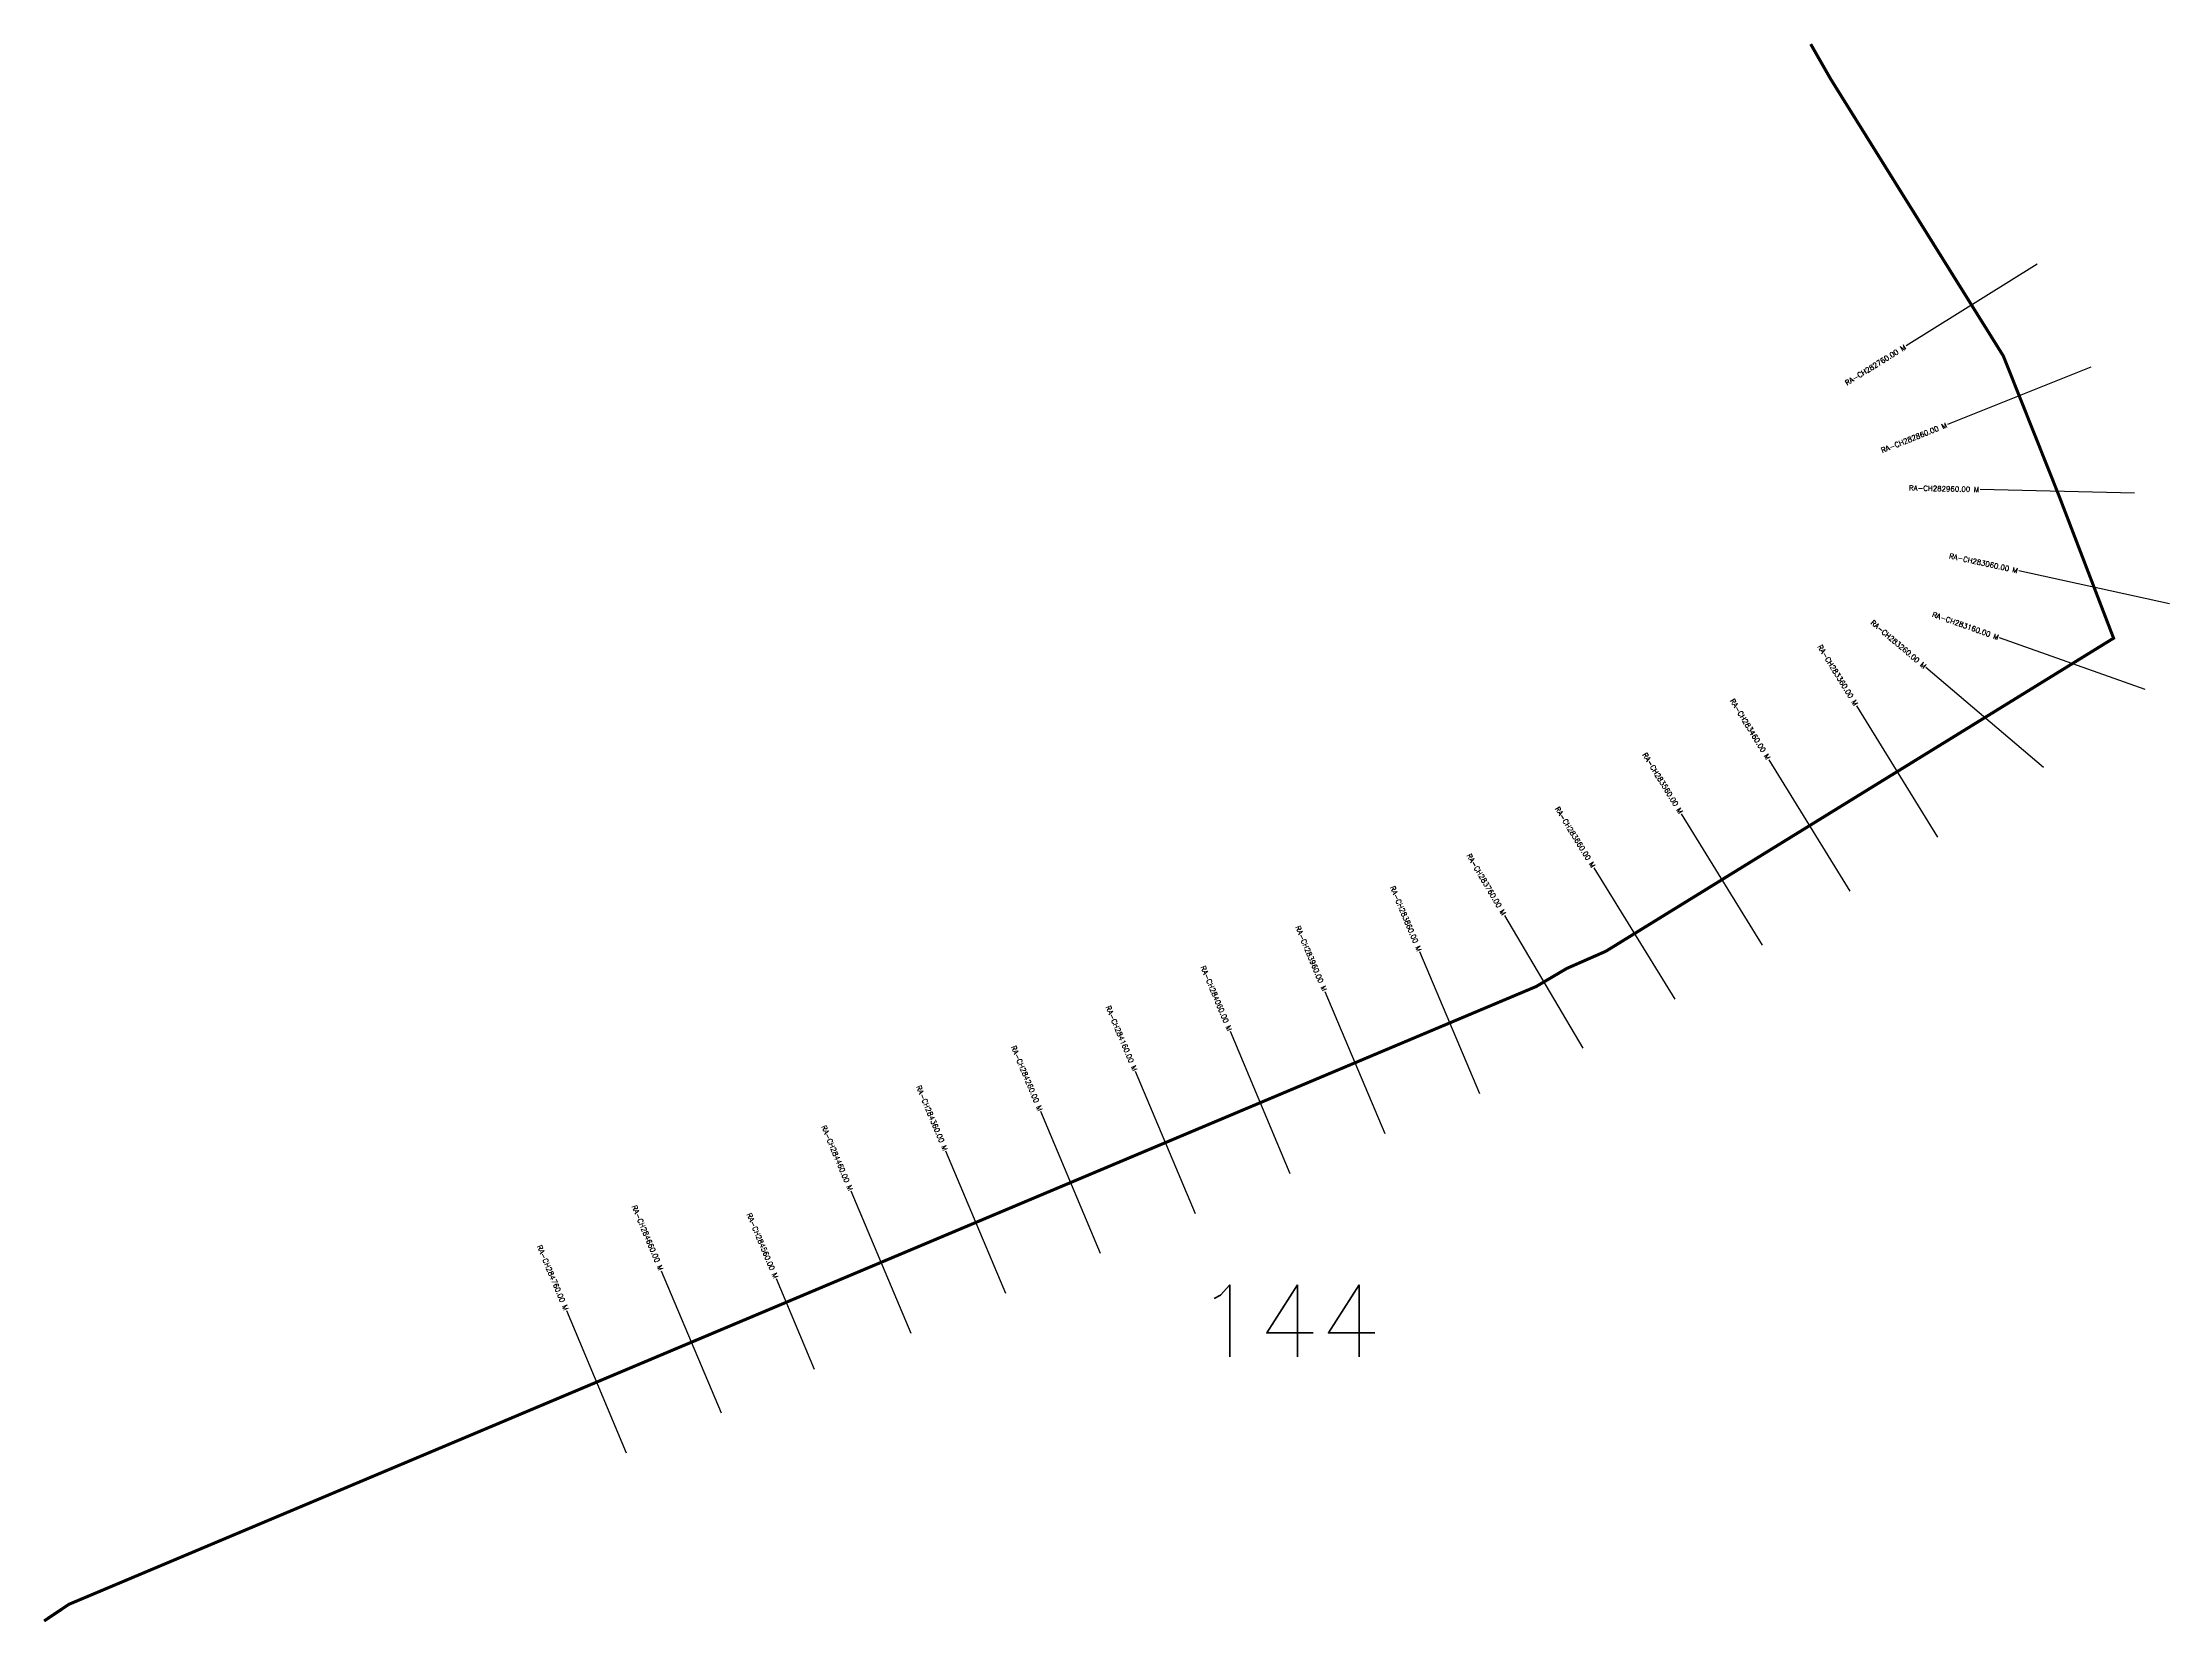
# Model space of a CAD drawing. Header units: metres. Extents: x 285250 to 294198, y 2020752 to 2023667.
# Drawn here: x 285250 to 287318, y 2022131 to 2023667 of the extents above; entities outside this region: 2.
import ezdxf
from ezdxf.enums import TextEntityAlignment as Align

# ---------------------------------------------------------------- set-up
doc = ezdxf.new("R2010")
doc.units = ezdxf.units.M
for name, color, linetype in [('CS', 134, 'Continuous'), ('CSMark', 6, 'Continuous'), ('NATURALLY PROTECTED', 3, 'Continuous'), ('VILLAGE NAME', 250, 'Continuous')]:
    doc.layers.add(name, color=color, linetype=linetype)
doc.styles.get("Standard").update_dxf_attribs({"font": 'simplex.shx'})

msp = doc.modelspace()

# ---------------------------------------------------------------- linework, layer by layer
at = {"color": 6, "flags": 128}
msp.add_lwpolyline([(293022.1, 2022724.1), (293055.8, 2022729.4), (293053, 2022748.1), (293109.1, 2022756.5), (293112, 2022757), (293145.7, 2022779.1), (293224.1, 2022778.5), (293290.8, 2022710.8), (293334.9, 2022620.9), (293378.7, 2022497.4), (293395.3, 2022469.2), (293522.1, 2022205.1), (293754.5, 2021856.2), (294121.2, 2021483.8), (294187.8, 2021404.9), (294197.9, 2021270.5), (294129.5, 2021103), (294016.5, 2020969.5), (293915.3, 2020914.3), (293893.1, 2020948.1), (293881.8, 2020937), (293792.1, 2020915.3), (293747.1, 2020893.2), (293623.6, 2020849.4), (293578.8, 2020849.7), (293410.7, 2020828.6), (293354.6, 2020812.2), (293320.9, 2020806.9), (293220.1, 2020807.7), (293219.7, 2020751.7), (293124.8, 2020783.2), (293136.7, 2020881.1), (293131.4, 2020920.3), (293120.1, 2020920.3), (293109.2, 2020942.9), (293109.4, 2020965.3), (293120.6, 2020965.2), (293120.9, 2021010), (293110, 2021043.7), (293087.8, 2021066.3), (293087.8, 2021099.9), (293077, 2021122.3), (293054.8, 2021144.9), (293054.9, 2021156.1), (293032.7, 2021189.9), (293010.7, 2021234.8), (293044.3, 2021240.2), (293055.6, 2021256.9), (293044.5, 2021268.2), (293055.8, 2021279.3), (293056, 2021301.6), (293067.2, 2021301.6), (293087.9, 2021359.5), (292978, 2021359.5), (292955.8, 2021375.2), (292944.6, 2021380.9), (292944.8, 2021403.3), (292911.4, 2021425.9), (292911.4, 2021437.1), (292922.7, 2021448.2), (292833.5, 2021493.7), (292822.5, 2021516.2), (292811.4, 2021527.5), (292800.2, 2021527.6), (292794.8, 2021555.6), (292834.3, 2021594.5), (292868.2, 2021639), (292879.6, 2021661.3), (292913.4, 2021694.7), (292891.3, 2021728.4), (292891.4, 2021739.7), (292880.3, 2021750.9), (292880.4, 2021762.1), (292869.2, 2021767.8), (292869.3, 2021784.6), (292858.3, 2021807.1), (292892, 2021818), (292925.6, 2021818), (292948.1, 2021828.8), (292970.5, 2021828.6), (292959.4, 2021851.1), (292970.8, 2021873.4), (292971, 2021895.8), (292987.8, 2021901.3), (292996.1, 2021906.8), (293021.3, 2021895.4), (293028.9, 2021881.1), (293049.4, 2021906.4), (293066.2, 2021906.3), (293094.3, 2021917.3), (293092.6, 2021932.3), (293105.5, 2021917.2), (293116.8, 2021928.3), (293128.4, 2021984.2), (293106.4, 2022029.1), (293095.3, 2022040.4), (293084, 2022040.5), (293072.9, 2022051.8), (293061.8, 2022051.9), (293025.3, 2022094.4), (293045.4, 2022108), (293051, 2022108), (293051.2, 2022140.1), (293051.2, 2022141.5), (293084.8, 2022141.3), (293084.9, 2022152.5), (293073.8, 2022163.8), (293085.1, 2022174.9), (293073.9, 2022180.6), (293085.2, 2022197.3), (293071.8, 2022204.7), (293074.4, 2022242.1), (293052, 2022242.3), (293052.1, 2022253.5), (293029.9, 2022276.1), (293018.8, 2022298.6), (293019.1, 2022332.2), (292996.9, 2022354.7), (292997.3, 2022410.7), (292969.6, 2022450.1), (292964.2, 2022478.2), (292975.5, 2022489.3), (292986.8, 2022494.8), (292987.1, 2022545.2), (292998.4, 2022556.3), (292998.6, 2022578.7), (292987.6, 2022601.2), (292987.9, 2022646), (292976.8, 2022657.2), (292976.9, 2022668.4), (293022.1, 2022724.1)], dxfattribs=at)
at = {"layer": 'CS'}
for p, q in [((287189.7, 2023451.2), (287062.4, 2023371.9)), ((287242, 2023351.1), (287102.6, 2023295.6)), ((287284.3, 2023228.6), (287134.3, 2023232.2)), ((287318.4, 2023121), (287171.9, 2023153.1)), ((287294.7, 2023037.9), (287153.3, 2023088)), ((287196, 2022961.9), (287081.7, 2023059.1)), ((287093.1, 2022894.2), (287014.4, 2023021.9)), ((287008, 2022841.7), (286929.2, 2022969.4)), ((286922.8, 2022789.2), (286844.1, 2022916.9)), ((286837.7, 2022736.7), (286759, 2022864.4)), ((286748.5, 2022689), (286672.1, 2022818.1)), ((286647.8, 2022644.6), (286589.6, 2022782.8)), ((286555.7, 2022605.8), (286497.4, 2022744)), ((286463.5, 2022566.9), (286405.3, 2022705.2)), ((286371.3, 2022528.1), (286313.1, 2022666.4)), ((286279.2, 2022489.3), (286221, 2022627.6)), ((286187, 2022450.5), (286128.8, 2022588.8)), ((286094.8, 2022411.7), (286036.6, 2022550)), ((285910.5, 2022334.1), (285852.3, 2022472.4)), ((286001.1, 2022376.6), (285964, 2022464.7)), ((285818.3, 2022295.3), (285760.1, 2022433.6))]:
    msp.add_line(p, q, dxfattribs=at)
at = {"layer": 'NATURALLY PROTECTED', "const_width": 3, "flags": 128}
msp.add_lwpolyline([(286969.6, 2023665.3), (286989.1, 2023631.2), (287083.6, 2023479.6), (287156.9, 2023362.1), (287211, 2023226.2), (287264.1, 2023087.7), (286770.4, 2022783.3), (286732.4, 2022766.6), (286702.6, 2022749), (285276.1, 2022148.4), (285251.9, 2022132.2)], dxfattribs=at)

# ---------------------------------------------------------------- texts
at = {"insert": (286371.7, 2022458.9), "char_height": 70, "attachment_point": 1}
msp.add_mtext_dynamic_manual_height_columns('144', width=95.172, gutter_width=1, heights=[0], dxfattribs=at)
at = {"layer": 'CSMark'}
for s, rotation, p in [('RA-CH282760.00 M', 31.9313, (287061.5, 2023371.3)), ('RA-CH282860.00 M', 21.7175, (287101.7, 2023295.2)), ('RA-CH282960.00 M', 358.6501, (287133.3, 2023232.2)), ('RA-CH283060.00 M', 347.6631, (287170.9, 2023153.3)), ('RA-CH283260.00 M', 319.6486, (287080.9, 2023059.7)), ('RA-CH283160.00 M', 340.5077, (287152.3, 2023088.3)), ('RA-CH283360.00 M', 301.6518, (287013.8, 2023022.7)), ('RA-CH283460.00 M', 301.6518, (286928.7, 2022970.2)), ('RA-CH283560.00 M', 301.6518, (286843.6, 2022917.8)), ('RA-CH283660.00 M', 301.6518, (286758.5, 2022865.3)), ('RA-CH283760.00 M', 300.6098, (286671.6, 2022819)), ('RA-CH283860.00 M', 292.8323, (286589.2, 2022783.7)), ('RA-CH283960.00 M', 292.8323, (286497.1, 2022744.9)), ('RA-CH284060.00 M', 292.8323, (286404.9, 2022706.1)), ('RA-CH284160.00 M', 292.8323, (286312.7, 2022667.3)), ('RA-CH284260.00 M', 292.8323, (286220.6, 2022628.5)), ('RA-CH284360.00 M', 292.8323, (286128.4, 2022589.7)), ('RA-CH284460.00 M', 292.8323, (286036.2, 2022550.9)), ('RA-CH284660.00 M', 292.8323, (285851.9, 2022473.3)), ('RA-CH284560.00 M', 292.8323, (285963.6, 2022465.6)), ('RA-CH284760.00 M', 292.8323, (285759.7, 2022434.5))]:
    msp.add_text(s, height=5, rotation=rotation, dxfattribs=at).set_placement(p, align=Align.MIDDLE_RIGHT)
at = {"layer": 'VILLAGE NAME', "insert": (293184.2, 2021427.3), "char_height": 66.752, "attachment_point": 1, "rotation": 359.5442}
msp.add_mtext_dynamic_manual_height_columns('{\\fArial|b0|i0|c0|p34;MITHEKHAR}', width=482.851, gutter_width=333.8, heights=[0], dxfattribs=at)

doc.saveas('drawing.dxf')
